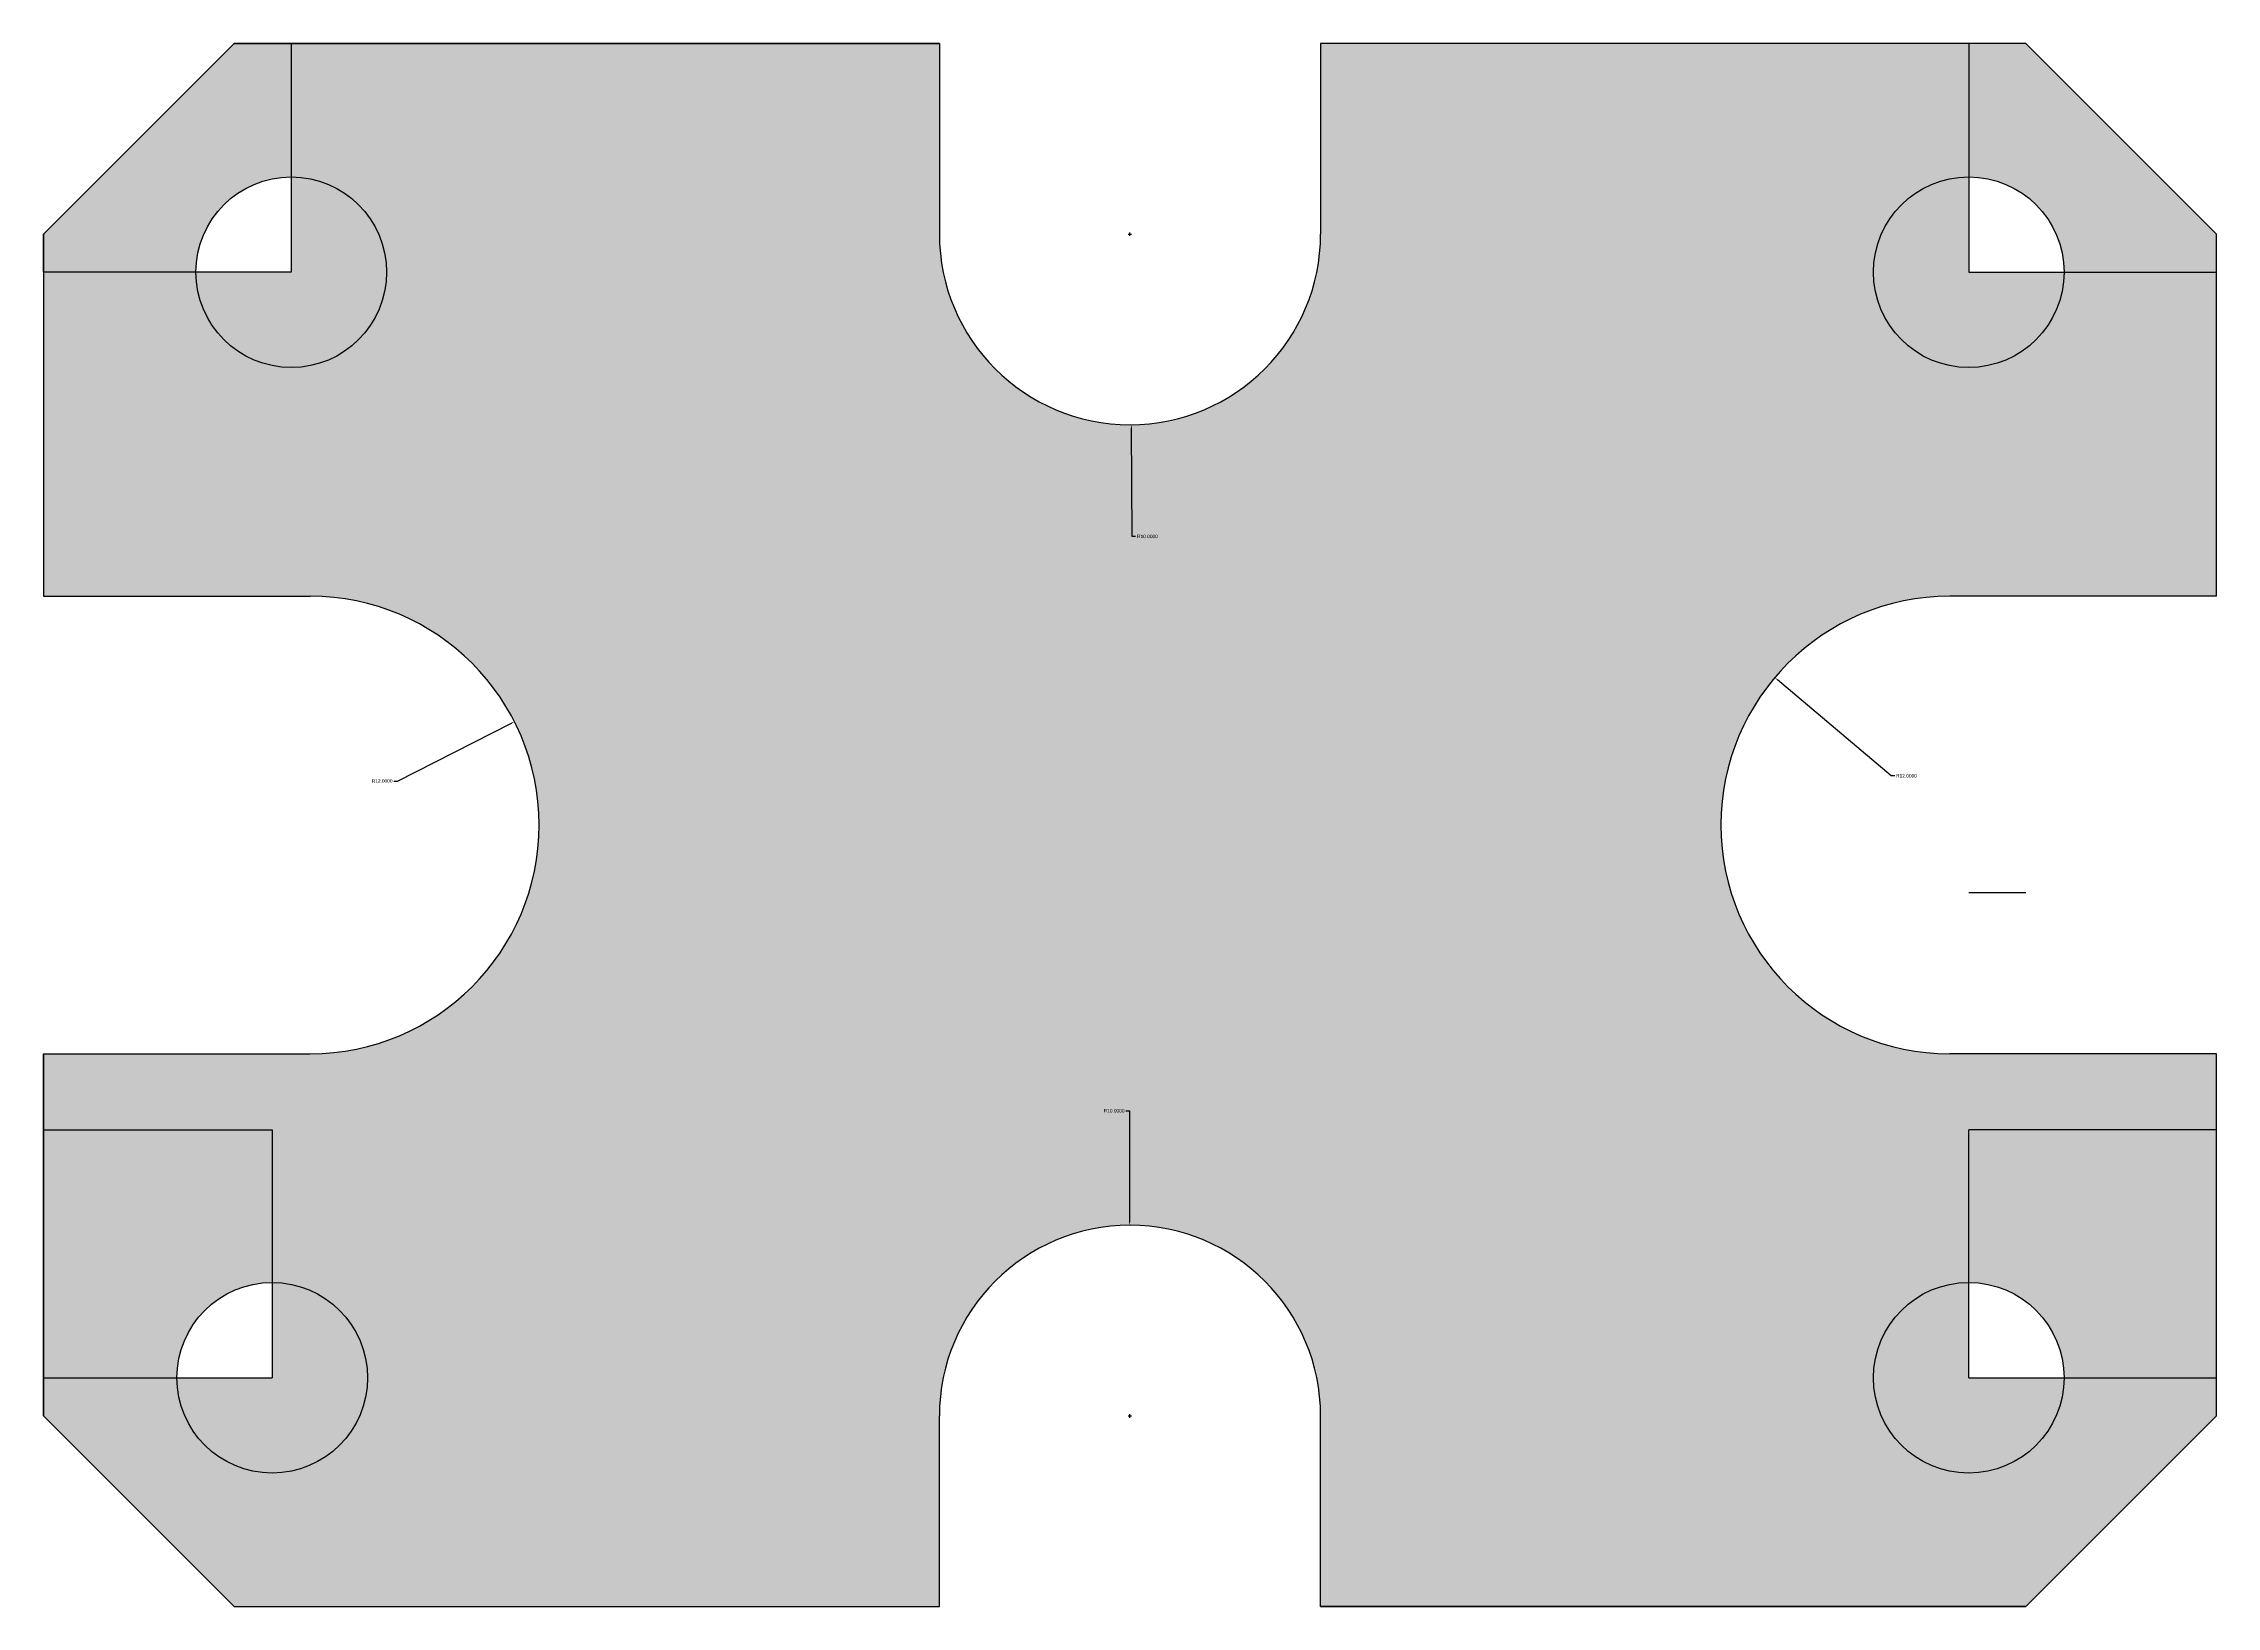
# Model space of a CAD drawing. Header units: inches. Extents: x 34 to 355, y -38 to 174.
# Drawn here: x 114.4 to 228.4, y 91.8 to 173.8 of the extents above; entities that cross this region are included whole.
import ezdxf

# ---------------------------------------------------------------- set-up
doc = ezdxf.new("R2010")
doc.units = ezdxf.units.IN
doc.header["$MEASUREMENT"] = 0
doc.layers.get('Defpoints').update_dxf_attribs({"color": 10})
doc.styles.get("Standard").update_dxf_attribs({"font": 'arial.ttf'})
doc.dimstyles.get("Standard").update_dxf_attribs({"dimtxt": 0.18, "dimasz": 0.18, "dimexe": 0.18, "dimexo": 0.0625, "dimgap": 0.09, "dimtad": 0, "dimtih": 1, "dimtoh": 1, "dimdec": 4, "dimzin": 0, "dimdsep": 46, "dimtxsty": 'Standard', "dimcen": 0.09, "dimadec": 0, "dimazin": 0, "dimtfac": 1, "dimtdec": 4, "dimtofl": 0, "dimtmove": 0, "dimatfit": 3, "dimfxl": 1, "dimtolj": 1, "dimtzin": 0, "dimarcsym": 0})

# ---------------------------------------------------------------- blocks, each defined once
blk = doc.blocks.new('*D1')
at = {"color": 0, "lineweight": -2, "transparency": 16777216}
for p, q in [((211.38, 135.34), (205.41, 140.38)), ((211.56, 135.34), (211.38, 135.34))]:
    blk.add_line(p, q, dxfattribs=at)
at = {"color": 0, "transparency": 16777216}
blk.add_solid([(205.43, 140.4), (205.39, 140.36), (205.27, 140.5)], dxfattribs=at)
at = {"layer": 'Defpoints', "color": 0, "transparency": 16777216}
for p in [(205.27, 140.5), (214.44, 132.76)]:
    blk.add_point(p, dxfattribs=at)
at = {"color": 0, "transparency": 16777216, "insert": (212.18, 135.34), "char_height": 0.18, "attachment_point": 5}
blk.add_mtext('\\A1;R12.0000', dxfattribs=at)
blk = doc.blocks.new('*D2')
at = {"color": 0, "lineweight": -2, "transparency": 16777216}
for p, q in [((133.01, 135.07), (138.99, 138.1)), ((132.83, 135.07), (133.01, 135.07))]:
    blk.add_line(p, q, dxfattribs=at)
at = {"color": 0, "transparency": 16777216}
blk.add_solid([(138.97, 138.13), (139, 138.07), (139.15, 138.18)], dxfattribs=at)
at = {"layer": 'Defpoints', "color": 0, "transparency": 16777216}
for p in [(139.15, 138.18), (128.44, 132.76)]:
    blk.add_point(p, dxfattribs=at)
at = {"color": 0, "transparency": 16777216, "insert": (132.21, 135.07), "char_height": 0.18, "attachment_point": 5}
blk.add_mtext('\\A1;R12.0000', dxfattribs=at)
blk = doc.blocks.new('*D4')
at = {"color": 0, "lineweight": -2, "transparency": 16777216}
for p, q in [((171.23, 117.77), (171.41, 117.77)), ((171.41, 117.77), (171.42, 111.94)), ((171.35, 101.76), (171.53, 101.76)), ((171.44, 101.67), (171.44, 101.85))]:
    blk.add_line(p, q, dxfattribs=at)
at = {"color": 0, "transparency": 16777216}
blk.add_solid([(171.45, 111.94), (171.39, 111.94), (171.42, 111.76)], dxfattribs=at)
at = {"layer": 'Defpoints', "color": 0, "transparency": 16777216}
for p in [(171.42, 111.76), (171.44, 101.76)]:
    blk.add_point(p, dxfattribs=at)
at = {"color": 0, "transparency": 16777216, "insert": (170.61, 117.77), "char_height": 0.18, "attachment_point": 5}
blk.add_mtext('\\A1;R10.0000', dxfattribs=at)
blk = doc.blocks.new('*D6')
at = {"color": 0, "lineweight": -2, "transparency": 16777216}
for p, q in [((171.35, 163.76), (171.53, 163.76)), ((171.44, 163.67), (171.44, 163.85)), ((171.56, 147.9), (171.52, 153.58)), ((171.74, 147.9), (171.56, 147.9))]:
    blk.add_line(p, q, dxfattribs=at)
at = {"color": 0, "transparency": 16777216}
blk.add_solid([(171.55, 153.58), (171.49, 153.58), (171.51, 153.76)], dxfattribs=at)
at = {"layer": 'Defpoints', "color": 0, "transparency": 16777216}
for p in [(171.44, 163.76), (171.51, 153.76)]:
    blk.add_point(p, dxfattribs=at)
at = {"color": 0, "transparency": 16777216, "insert": (172.36, 147.9), "char_height": 0.18, "attachment_point": 5}
blk.add_mtext('\\A1;R10.0000', dxfattribs=at)

msp = doc.modelspace()

# ---------------------------------------------------------------- hatches: boundary and pattern name
at = {"true_color": 0x139b48}
h = msp.add_hatch(color=114, dxfattribs=at)
h.dxf.hatch_style = 1
h.paths.add_polyline_path([(228.44317, 161.76183), (220.44317, 161.76183, -1), (210.44317, 161.76183, -0.414213562), (215.44317, 166.76183), (215.44317, 173.76183), (181.44317, 173.76183), (181.44317, 163.76183, -1), (161.44317, 163.76183), (161.44317, 173.76183), (127.44317, 173.76183), (127.44317, 166.76183, -0.414213562), (132.44317, 161.76183, -1), (122.44317, 161.76183), (114.44317, 161.76183), (114.44317, 144.76183), (128.44317, 144.76183, -1), (128.44317, 120.76183), (114.44317, 120.76183), (114.44317, 116.76183), (126.44317, 116.76183), (126.44317, 108.76183, -0.414213562), (131.44317, 103.76183, -1), (121.44317, 103.76183), (114.44317, 103.76183), (114.44317, 101.76183), (124.44317, 91.76183), (161.44317, 91.76183), (161.44317, 101.76183, -1), (181.44317, 101.76183), (181.44317, 91.76183), (218.44317, 91.76183), (228.44317, 101.76183), (228.44317, 103.76183), (220.44317, 103.76183, -1), (210.44317, 103.76183, -0.414213562), (215.44317, 108.76183), (215.44317, 116.76183), (228.44317, 116.76183), (228.44317, 120.76183), (214.44317, 120.76183, -1), (214.44317, 144.76183), (228.44317, 144.76183)])
h.paths.add_polyline_path([(170.01408, 117.5797), (171.19464, 117.5797), (171.19464, 117.95062), (170.01408, 117.95062)], flags=24)
h.paths.add_polyline_path([(171.7614, 147.71551), (172.94196, 147.71551), (172.94196, 148.08644), (171.7614, 148.08644)], flags=24)
at = {"true_color": 0x2776bb}
h = msp.add_hatch(color=152, dxfattribs=at)
h.dxf.hatch_style = 1
h.paths.add_polyline_path([(127.44317, 173.76183), (124.44317, 173.76183), (114.44317, 163.76183), (114.44317, 161.76183), (122.44317, 161.76183, -0.414213562), (127.44317, 166.76183)])
h.paths.add_polyline_path([(218.44317, 173.76183), (215.44317, 173.76183), (215.44317, 166.76183, -0.414213562), (220.44317, 161.76183), (228.44317, 161.76183), (228.44317, 163.76183)])
h.paths.add_polyline_path([(228.44317, 116.76183), (215.44317, 116.76183), (215.44317, 108.76183, -0.414213562), (220.44317, 103.76183), (228.44317, 103.76183)])
h.paths.add_polyline_path([(126.44317, 116.76183), (114.44317, 116.76183), (114.44317, 103.76183), (121.44317, 103.76183, -0.414213562), (126.44317, 108.76183)])
at = {"true_color": 0xc8c92d}
h = msp.add_hatch(color=52, dxfattribs=at)
h.dxf.hatch_style = 1
h.paths.add_polyline_path([(218.44317, 173.76183), (215.44317, 173.76183), (215.44317, 166.76183, -0.414213562), (220.44317, 161.76183), (228.44317, 161.76183), (228.44317, 163.76183)])
h.paths.add_polyline_path([(228.44317, 116.76183), (215.44317, 116.76183), (215.44317, 108.76183, -0.414213562), (220.44317, 103.76183), (228.44317, 103.76183)])
at = {"true_color": 0xed1f24}
h = msp.add_hatch(color=240, dxfattribs=at)
h.dxf.hatch_style = 1
h.paths.add_polyline_path([(132.44317, 161.76183, 0.414213562), (127.44317, 166.76183), (127.44317, 161.76183), (122.44317, 161.76183, 1)])
h.paths.add_polyline_path([(220.44317, 161.76183), (215.44317, 161.76183), (215.44317, 166.76183, 0.414213562), (210.44317, 161.76183, 1)])
h.paths.add_polyline_path([(215.44317, 108.76183, 0.414213562), (210.44317, 103.76183, 1), (220.44317, 103.76183), (215.44317, 103.76183)])
h.paths.add_polyline_path([(131.44317, 103.76183, 0.414213562), (126.44317, 108.76183), (126.44317, 103.76183), (121.44317, 103.76183, 1)])

# ---------------------------------------------------------------- linework, layer by layer
for p, q in [((124.44317, 173.76183), (161.44317, 173.76183)), ((124.44317, 173.76183), (127.44317, 173.76183)), ((161.44317, 173.76183), (161.44317, 163.76183)), ((218.44317, 173.76183), (181.44317, 173.76183)), ((181.44317, 173.76183), (181.44317, 163.76183)), ((114.44317, 161.76183), (114.44317, 163.76183)), ((114.44317, 144.76183), (128.44317, 144.76183)), ((228.44317, 144.76183), (214.44317, 144.76183)), ((218.44317, 129.19869), (215.44317, 129.19869)), ((114.44317, 101.76183), (114.44317, 120.76183)), ((114.44317, 120.76183), (128.44317, 120.76183)), ((114.44317, 120.76183), (114.44317, 103.76183)), ((228.44317, 120.76183), (214.44317, 120.76183)), ((228.44317, 101.76183), (228.44317, 120.76183)), ((228.44317, 101.76183), (228.44317, 120.76183)), ((114.44317, 101.76183), (114.44317, 118.76183)), ((114.44317, 103.76183), (114.44317, 116.76183)), ((228.44317, 103.76183), (228.44317, 116.76183)), ((228.44317, 101.76183), (228.44317, 103.76183)), ((161.44317, 91.76183), (161.44317, 101.76183)), ((181.44317, 91.76183), (181.44317, 101.76183)), ((218.44317, 91.76183), (181.44317, 91.76183))]:
    msp.add_line(p, q)
at = {"color": 18, "true_color": 0x000000}
for p, q in [((127.44317, 173.76183), (127.44317, 161.76183)), ((215.44317, 173.76183), (215.44317, 161.76183)), ((127.44317, 161.76183), (114.44317, 161.76183)), ((215.44317, 161.76183), (228.44317, 161.76183)), ((114.44317, 116.76183), (126.44317, 116.76183)), ((126.44317, 116.76183), (126.44317, 103.76183)), ((228.44317, 116.76183), (215.44317, 116.76183)), ((215.44317, 103.76183), (215.44317, 116.76183)), ((114.44317, 103.76183), (126.44317, 103.76183)), ((215.44317, 103.76183), (228.44317, 103.76183))]:
    msp.add_line(p, q, dxfattribs=at)
for points in [[(161.44317, 173.76183), (124.44317, 173.76183), (114.44317, 163.76183), (114.44317, 144.76183)], [(228.44317, 144.76183), (228.44317, 163.76183), (218.44317, 173.76183), (181.44317, 173.76183)], [(114.44317, 120.76183), (114.44317, 101.76183), (124.44317, 91.76183), (161.44317, 91.76183)], [(181.44317, 91.76183), (218.44317, 91.76183), (228.44317, 101.76183), (228.44317, 120.76183)]]:
    msp.add_lwpolyline(points)
for centre in [(127.44317, 161.76183), (215.44317, 161.76183), (126.44317, 103.76183), (215.44317, 103.76183)]:
    msp.add_circle(centre, 5)
for centre, radius, start, end in [((171.44317, 163.76183), 10, 180, 0), ((128.44317, 132.76183), 12, 270, 90), ((214.44317, 132.76183), 12, 90, 270), ((171.44317, 101.76183), 10, 0, 180)]:
    msp.add_arc(centre, radius, start, end)

# ---------------------------------------------------------------- dimensions: what is measured, and where the dimension line sits
for center, mpoint, picture, middle in [((171.44317, 163.76183), (171.51442, 153.76208), '*D6', (172.35555, 147.90226)), ((214.44317, 132.76183), (205.26977, 140.49802), '*D1', (212.18238, 135.34255)), ((128.44317, 132.76183), (139.14906, 138.18253), '*D2', (132.20916, 135.07341)), ((171.44317, 101.76183), (171.42095, 111.7618), '*D4', (170.60823, 117.76645))]:
    dim = msp.add_radius_dim(center=center, mpoint=mpoint, dimstyle='Standard', dxfattribs=at)
    dim.commit()
    dim.dimension.update_dxf_attribs({"geometry": picture, "text_midpoint": middle, "dimtype": 164})

doc.saveas('drawing.dxf')
